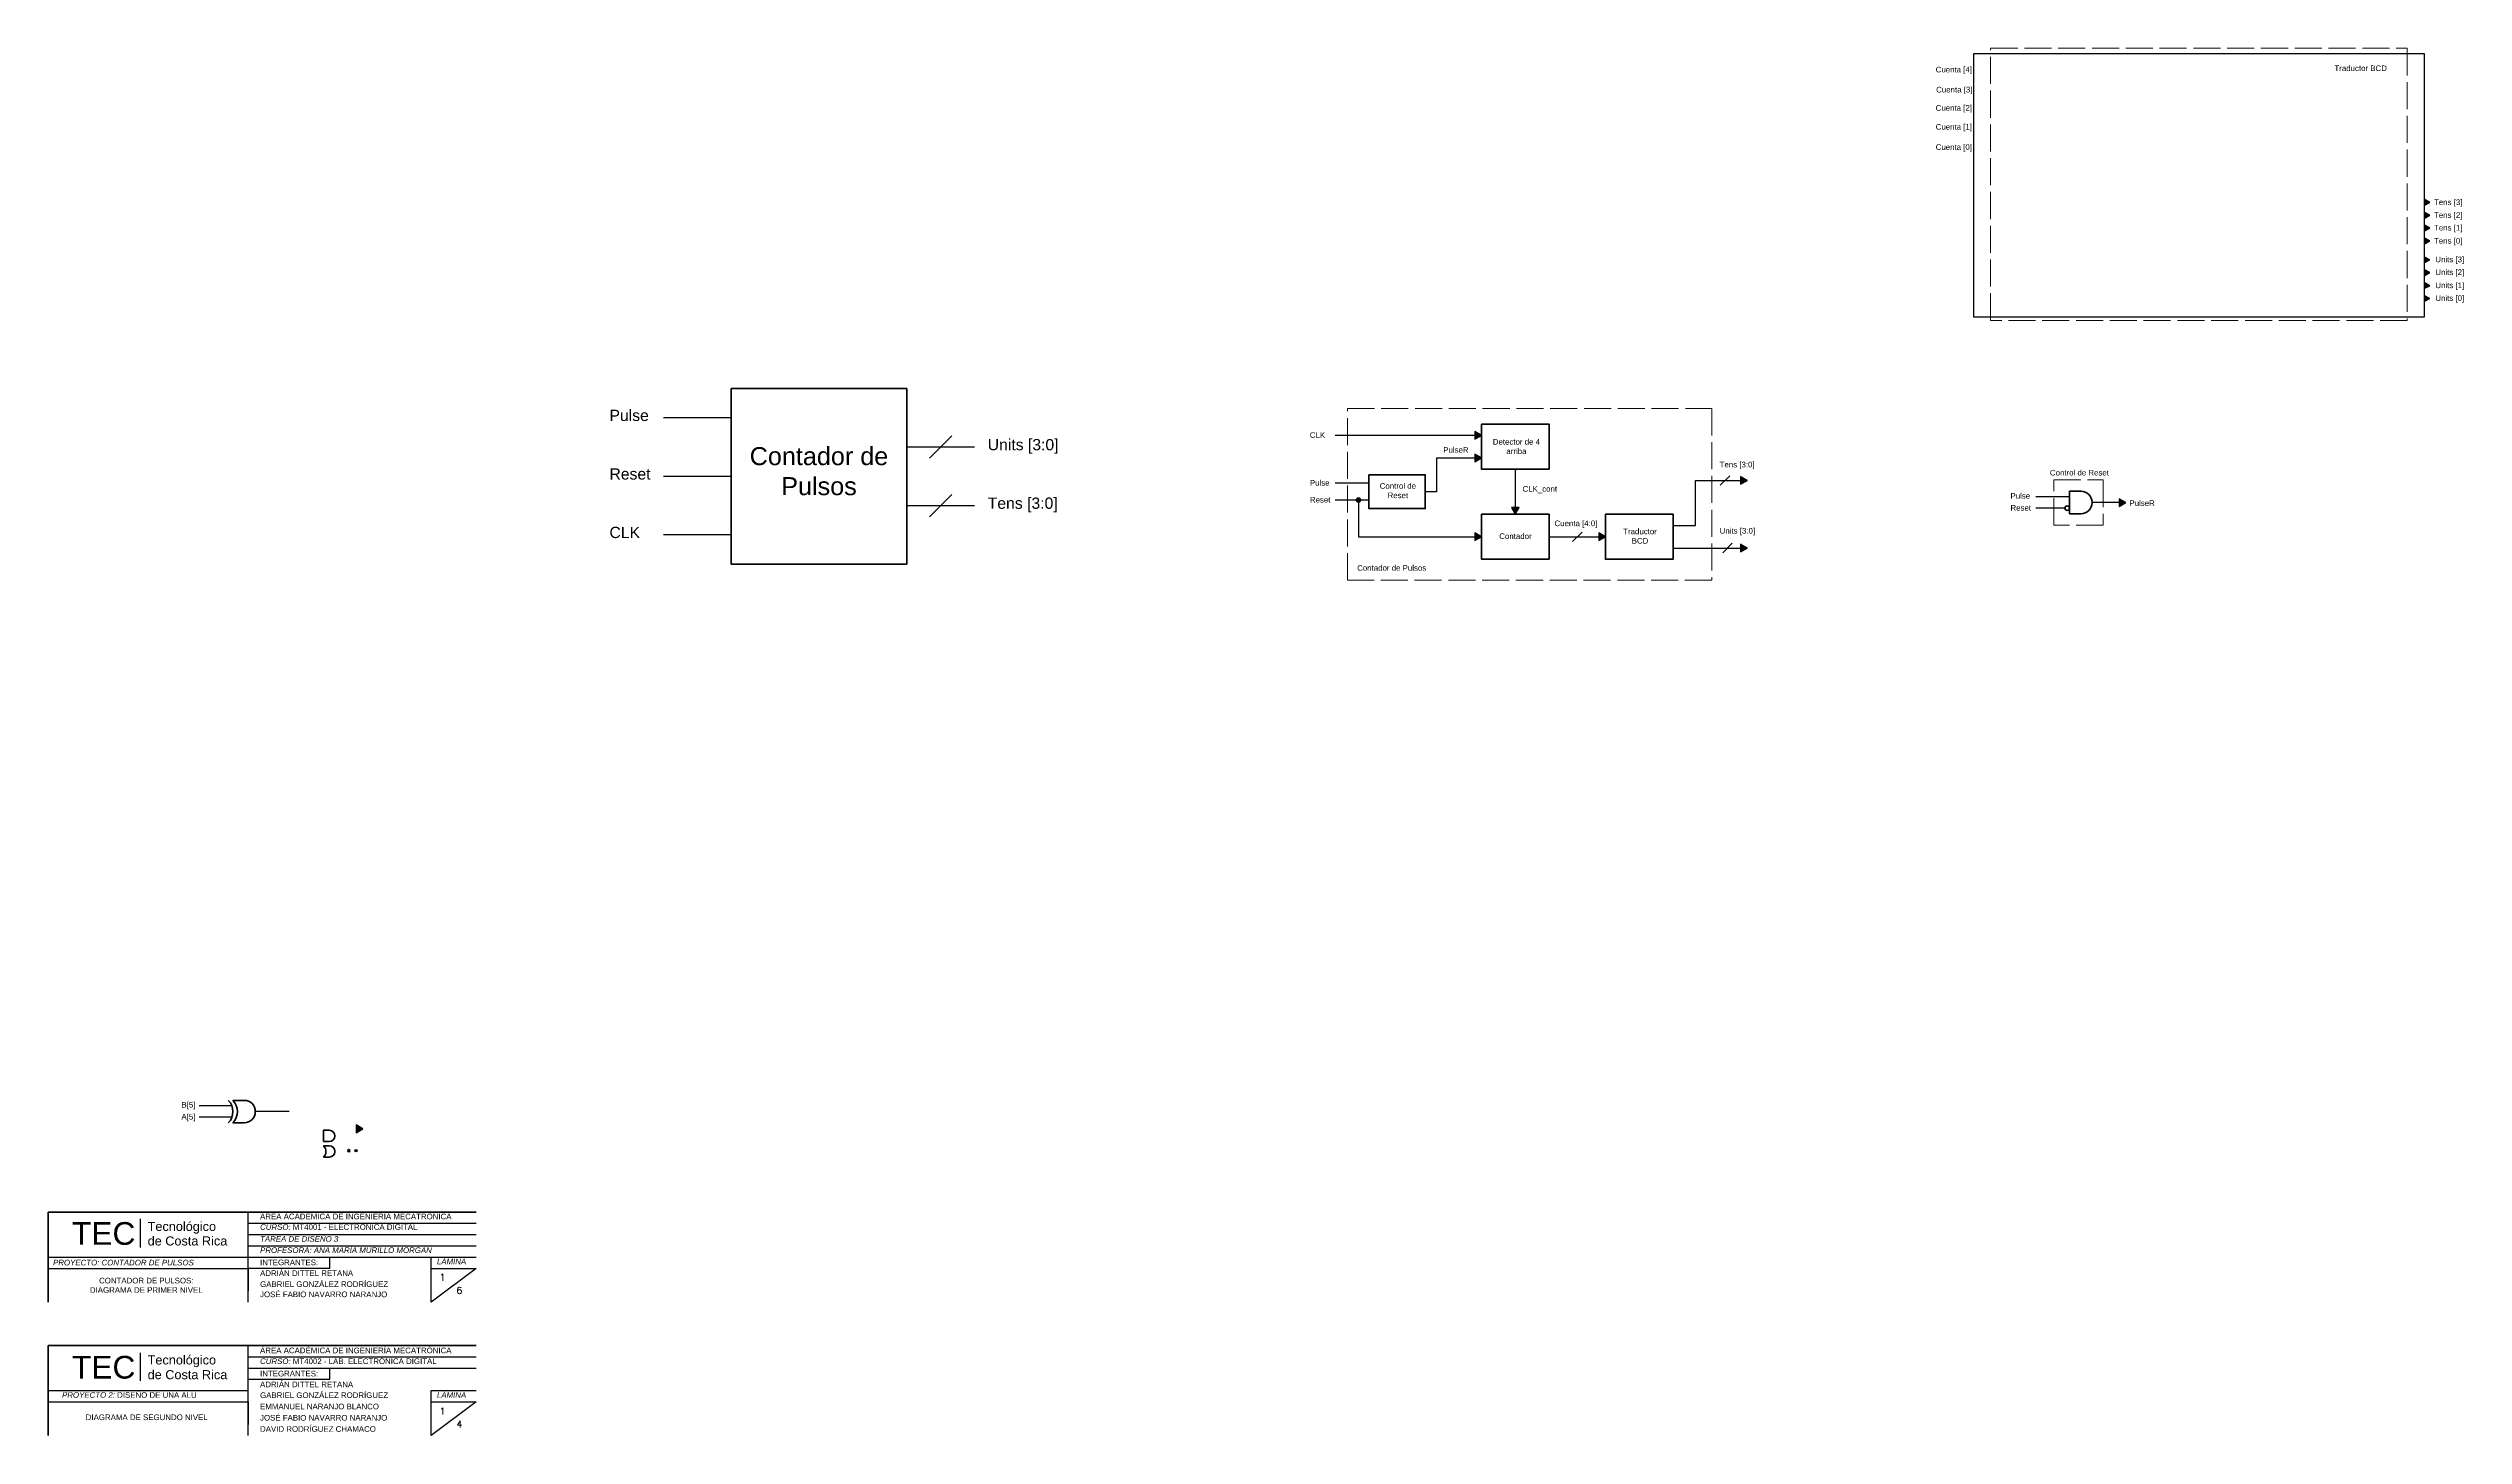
# Model space of a CAD drawing. Header units: millimetres. Extents: x -214 to 858, y 4 to 621.
import ezdxf

# ---------------------------------------------------------------- set-up
doc = ezdxf.new("R2010")
doc.units = ezdxf.units.MM
doc.linetypes.add('ACAD_ISO02W100', pattern=[15, 12, -3])
for name, color, linetype, lineweight in [('Cables', 7, 'Continuous', 30), ('Componentes', 7, 'Continuous', 40), ('Contorno', 7, 'Continuous', 40), ('Cuadro_dashed', 7, 'ACAD_ISO02W100', 20), ('Modulos', 7, 'Continuous', 40)]:
    doc.layers.add(name, color=color, linetype=linetype, lineweight=lineweight)
doc.layers.add('Texto', color=7, linetype='Continuous')
doc.styles.add('PDF Arial', font='arial.ttf')
doc.styles.add('Rotulado', font='arial.ttf', dxfattribs={"height": 10})
doc.styles.add('s1', font='romans.shx')
picture_1 = doc.add_image_def('image1.png', size_in_pixel=(944, 553))

msp = doc.modelspace()

# ---------------------------------------------------------------- hatches: boundary and pattern name
at = {"layer": 'Cables'}
h = msp.add_hatch(color=256, dxfattribs=at)
h.dxf.hatch_style = 1
h.paths.add_polyline_path([(842.9, 552.1), (840.5, 553.5), (840.5, 550.7)])
h = msp.add_hatch(color=256, dxfattribs=at)
h.dxf.hatch_style = 1
h.paths.add_polyline_path([(842.9, 546.4), (840.5, 547.8), (840.5, 545)])
h = msp.add_hatch(color=256, dxfattribs=at)
h.dxf.hatch_style = 1
h.paths.add_polyline_path([(842.9, 540.7), (840.5, 542.1), (840.5, 539.3)])
h = msp.add_hatch(color=256, dxfattribs=at)
h.dxf.hatch_style = 1
h.paths.add_polyline_path([(842.9, 535), (840.5, 536.4), (840.5, 533.6)])
h = msp.add_hatch(color=256, dxfattribs=at)
h.dxf.hatch_style = 1
h.paths.add_polyline_path([(842.9, 526.6), (840.5, 527.9), (840.5, 525.2)])
h = msp.add_hatch(color=256, dxfattribs=at)
h.dxf.hatch_style = 1
h.paths.add_polyline_path([(842.9, 520.9), (840.5, 522.3), (840.5, 519.5)])
h = msp.add_hatch(color=256, dxfattribs=at)
h.dxf.hatch_style = 1
h.paths.add_polyline_path([(842.9, 515.1), (840.5, 516.5), (840.5, 513.8)])
h = msp.add_hatch(color=256, dxfattribs=at)
h.dxf.hatch_style = 1
h.paths.add_polyline_path([(842.9, 509.4), (840.5, 510.8), (840.5, 508)])
h = msp.add_hatch(color=256, dxfattribs=at)
h.dxf.hatch_style = 1
h.paths.add_polyline_path([(422, 448.6), (419, 450.3), (419, 446.9)])
h = msp.add_hatch(color=256, dxfattribs=at)
h.dxf.hatch_style = 1
h.paths.add_polyline_path([(422, 438.6), (419, 440.3), (419, 436.9)])
h = msp.add_hatch(color=256, dxfattribs=at)
h.dxf.hatch_style = 1
h.paths.add_polyline_path([(540, 428.6), (537, 430.3), (537, 426.9)])
h = msp.add_hatch(color=256, dxfattribs=at)
h.dxf.hatch_style = 1
edge = h.paths.add_edge_path()
edge.add_arc((367.4, 419.9), 1, 0, 360)
h = msp.add_hatch(color=256, dxfattribs=at)
h.dxf.hatch_style = 1
h.paths.add_polyline_path([(708, 418.8), (705, 420.5), (705, 417)])
h = msp.add_hatch(color=256, dxfattribs=at)
h.dxf.hatch_style = 1
h.paths.add_polyline_path([(437, 413.6), (438.7, 416.6), (435.3, 416.6)])
h = msp.add_hatch(color=256, dxfattribs=at)
h.dxf.hatch_style = 1
h.paths.add_polyline_path([(422, 403.6), (419, 405.3), (419, 401.9)])
h = msp.add_hatch(color=256, dxfattribs=at)
h.dxf.hatch_style = 1
h.paths.add_polyline_path([(477, 403.6), (474, 405.3), (474, 401.9)])
h = msp.add_hatch(color=256, dxfattribs=at)
h.dxf.hatch_style = 1
h.paths.add_polyline_path([(540, 398.6), (537, 400.3), (537, 396.9)])
h = msp.add_hatch(color=256, dxfattribs=at)
h.dxf.hatch_style = 1
h.paths.add_polyline_path([(-74.6, 140.7), (-77.6, 142.4), (-77.6, 138.9)])
h = msp.add_hatch(color=256, dxfattribs=at)
h.dxf.hatch_style = 1
h.paths.add_polyline_path([(-77.1, 131, 1), (-78.1, 131, 1)])

# ---------------------------------------------------------------- linework, layer by layer
for p, q in [((-125.5, 63.7), (-125.5, 103.7)), ((-125.5, 98.7), (-24.2, 98.7)), ((-125.5, 93.7), (-24.2, 93.7)), ((-125.5, 88.7), (-24.2, 88.7)), ((-214.2, 83.7), (-125.5, 83.7)), ((-214.2, 78.7), (-125.5, 78.7)), ((-125.5, 83.7), (-24.2, 83.7)), ((-125.5, 78.7), (-125.5, 73.7)), ((-89.3, 78.7), (-125.5, 78.7)), ((-44.2, 83.7), (-24.2, 83.7)), ((-44.2, 63.7), (-44.2, 83.7)), ((-44.2, 78.7), (-24.2, 78.7)), ((-24.2, 78.7), (-44.2, 63.7)), ((-125.5, 73.7), (-125.5, 68.7)), ((-125.5, 4.4), (-125.5, 44.4)), ((-125.5, 39.4), (-24.2, 39.4)), ((-125.5, 34.4), (-24.2, 34.4)), ((-214.2, 24.4), (-125.5, 24.4)), ((-89.3, 29.4), (-125.5, 29.4)), ((-44.2, 24.4), (-24.2, 24.4)), ((-44.2, 4.4), (-44.2, 24.4)), ((-214.2, 19.4), (-125.5, 19.4)), ((-125.5, 19.4), (-125.5, 14.4)), ((-125.5, 14.4), (-125.5, 9.4)), ((-44.2, 19.4), (-24.2, 19.4)), ((-24.2, 19.4), (-44.2, 4.4))]:
    msp.add_line(p, q)
at = {"color": 7}
for p, q in [((-89.3, 78.7), (-89.3, 83.7)), ((-89.3, 29.4), (-89.3, 34.4))]:
    msp.add_line(p, q, dxfattribs=at)
at = {"color": 251, "true_color": 0x4b4b4b, "transparency": 33554559}
for points in [[(-173, 100.7), (-173.7, 100.7), (-173, 87.9)], [(-173.7, 100.7), (-173, 87.9), (-173.7, 87.9)], [(-173, 41.3), (-173.7, 41.3), (-173, 28.6)], [(-173.7, 41.3), (-173, 28.6), (-173.7, 28.6)]]:
    msp.add_solid(points, dxfattribs=at)
at = {"layer": 'Cables', "color": 7}
for p, q in [((88.9, 469.4), (88.9, 443.4)), ((166.9, 469.4), (166.9, 449.9)), ((88.9, 456.4), (58.9, 456.4)), ((88.9, 443.4), (88.9, 417.4)), ((166.9, 449.9), (166.9, 430.4)), ((196.9, 443.4), (166.9, 443.4)), ((177, 438.5), (186.9, 448.4)), ((88.9, 430.4), (58.9, 430.4)), ((166.9, 430.4), (166.9, 410.9)), ((177, 412.5), (186.9, 422.4)), ((88.9, 417.4), (88.9, 391.4)), ((196.9, 417.4), (166.9, 417.4)), ((166.9, 410.9), (166.9, 391.4)), ((88.9, 404.4), (58.9, 404.4)), ((-132.7, 150.8), (-147.3, 150.8)), ((-132.7, 145.8), (-147.3, 145.8))]:
    msp.add_line(p, q, dxfattribs=at)
at = {"layer": 'Cables'}
for p, q in [((422, 448.6), (357, 448.6)), ((372, 431.1), (372, 423.6)), ((402, 438.6), (422, 438.6)), ((402, 438.6), (402, 423.6)), ((437, 433.6), (437, 413.6)), ((528, 426.5), (532.2, 430.7)), ((372, 427.4), (357, 427.4)), ((372, 419.9), (357, 419.9)), ((367.4, 419.9), (367.4, 403.6)), ((372, 423.6), (372, 416.1)), ((402, 423.6), (397, 423.6)), ((517, 408.6), (517, 428.6)), ((517, 428.6), (537, 428.6)), ((683, 421.3), (668, 421.3)), ((708, 418.8), (693, 418.8)), ((507, 413.6), (507, 403.6)), ((507, 408.6), (517, 408.6)), ((681, 416.3), (668, 416.3)), ((367.4, 403.6), (422, 403.6)), ((452, 403.6), (477, 403.6)), ((462.4, 401.5), (466.6, 405.7)), ((507, 403.6), (507, 393.6)), ((507, 398.6), (537, 398.6)), ((529.1, 396.5), (533.3, 400.7)), ((-107.3, 148.3), (-122.3, 148.3))]:
    msp.add_line(p, q, dxfattribs=at)
at = {"layer": 'Cables', "color": 7}
for points in [[(842.9, 552.1), (840.5, 553.5), (840.5, 550.7)], [(842.9, 546.4), (840.5, 547.8), (840.5, 545)], [(842.9, 540.7), (840.5, 542.1), (840.5, 539.3)], [(842.9, 535), (840.5, 536.4), (840.5, 533.6)], [(842.9, 526.6), (840.5, 527.9), (840.5, 525.2)], [(842.9, 520.9), (840.5, 522.3), (840.5, 519.5)], [(842.9, 515.1), (840.5, 516.5), (840.5, 513.8)], [(842.9, 509.4), (840.5, 510.8), (840.5, 508)], [(422, 448.6), (419, 450.3), (419, 446.9)], [(422, 438.6), (419, 440.3), (419, 436.9)], [(540, 428.6), (537, 430.3), (537, 426.9)], [(708, 418.8), (705, 420.5), (705, 417)], [(437, 413.6), (438.7, 416.6), (435.3, 416.6)], [(422, 403.6), (419, 405.3), (419, 401.9)], [(477, 403.6), (474, 405.3), (474, 401.9)], [(540, 398.6), (537, 400.3), (537, 396.9)], [(-74.6, 140.7), (-77.6, 142.4), (-77.6, 138.9)]]:
    msp.add_lwpolyline(points, close=True, dxfattribs=at)
at = {"layer": 'Cables'}
for centre, radius in [((367.4, 419.9), 1), ((-77.6, 131), 0.5)]:
    msp.add_circle(centre, radius, dxfattribs=at)
at = {"layer": 'Componentes'}
for p, q in [((683, 423.8), (683, 413.8)), ((683, 423.8), (688, 423.8)), ((683, 423.8), (683, 418.8)), ((683, 418.8), (683, 413.8)), ((683, 413.8), (688, 413.8))]:
    msp.add_line(p, q, dxfattribs=at)
at = {"layer": 'Componentes', "color": 7}
for p, q in [((683, 418.8), (683, 423.8)), ((683, 413.8), (683, 418.8))]:
    msp.add_line(p, q, dxfattribs=at)
at = {"layer": 'Componentes'}
msp.add_circle((682, 416.3), 1, dxfattribs=at)
msp.add_arc((688, 418.8), 5, 270, 90, dxfattribs=at)
at = {"layer": 'Contorno'}
for p, q in [((-132.3, 153.3), (-127.3, 153.3)), ((-132.3, 143.3), (-127.3, 143.3)), ((-92, 140), (-92, 135)), ((-92, 140), (-89.5, 140)), ((-92, 135), (-89.5, 135)), ((-92, 133.1), (-89.5, 133.1)), ((-92, 128.1), (-89.5, 128.1)), ((-214.2, 103.7), (-214.2, 63.7)), ((-214.2, 103.7), (-24.2, 103.7)), ((-214.2, 44.4), (-214.2, 4.4)), ((-214.2, 44.4), (-24.2, 44.4))]:
    msp.add_line(p, q, dxfattribs=at)
msp.add_circle((-80.8, 131), 0.5, dxfattribs=at)
for centre, radius, start, end in [((-139.3, 148.3), 7.07, 315, 45), ((-137.3, 148.3), 7.07, 315, 45), ((-127.3, 148.3), 5, 270, 90), ((-89.5, 137.5), 2.5, 270, 90), ((-94.5, 130.6), 3.54, 315, 45), ((-89.5, 130.6), 2.5, 270, 90)]:
    msp.add_arc(centre, radius, start, end, dxfattribs=at)
at = {"layer": 'Cuadro_dashed'}
for points in [[(648, 620.5), (832.9, 620.5), (832.9, 499.7), (648, 499.7)], [(362.5, 460.6), (524.3, 460.6), (524.3, 384.3), (362.5, 384.3)], [(676, 428.8), (698, 428.8), (698, 408.8), (676, 408.8)]]:
    msp.add_lwpolyline(points, close=True, dxfattribs=at)
at = {"layer": 'Modulos', "color": 7}
for p, q in [((88.9, 469.4), (88.9, 391.4)), ((88.9, 469.4), (166.9, 469.4)), ((166.9, 391.4), (166.9, 469.4)), ((88.9, 391.4), (166.9, 391.4))]:
    msp.add_line(p, q, dxfattribs=at)
at = {"layer": 'Modulos'}
for p, q in [((422, 453.6), (422, 443.6)), ((422, 443.6), (422, 433.6))]:
    msp.add_line(p, q, dxfattribs=at)
for points in [[(422, 453.6), (452, 453.6), (452, 433.6), (422, 433.6)], [(372, 431.1), (397, 431.1), (397, 416.1), (372, 416.1)], [(422, 413.6), (452, 413.6), (452, 393.6), (422, 393.6)], [(477, 413.6), (507, 413.6), (507, 393.6), (477, 393.6)]]:
    msp.add_lwpolyline(points, close=True, dxfattribs=at)

# ---------------------------------------------------------------- texts
at = {"color": 250, "true_color": 0x1c1c1c, "attachment_point": 7, "style": 'PDF Arial'}
for s, insert, char_height in [('TEC', (-203.7, 89), 10.08), ('Tecnológico', (-170.1, 94.1), 4.031), ('de Costa Rica', (-170.1, 88.8), 4.031), ('TEC', (-203.7, 29.6), 10.08), ('Tecnológico', (-170.1, 34.8), 4.031), ('de Costa Rica', (-170.1, 29.4), 4.031)]:
    msp.add_mtext(s, dxfattribs=dict(at, insert=insert, char_height=char_height))
at = {"layer": 'Texto', "color": 7, "attachment_point": 1, "style": 'Rotulado'}
for s, width, heights, insert, char_height in [('Cuenta [4]', 16.49, [3.96], (623.6, 612.3), 2.5), ('Traductor BCD', 24.997, [4.02], (800.6, 612.9), 2.5), ('Cuenta [3]', 16.49, [3.96], (623.8, 603.4), 2.5), ('Cuenta [2]', 16.49, [3.96], (623.6, 595.3), 2.5), ('Cuenta [1]', 16.49, [3.96], (623.6, 586.9), 2.5), ('Cuenta [0]', 16.49, [3.96], (623.6, 577.9), 2.5), ('Tens [3]', 19.686, [4.02], (844.8, 553.4), 2.5), ('Tens [2]', 19.686, [4.02], (844.8, 547.7), 2.5), ('Tens [1]', 19.686, [4.02], (844.8, 542.1), 2.5), ('Tens [0]', 19.686, [4.02], (844.8, 536.3), 2.5), ('Units [3]', 19.686, [4.02], (845.4, 528), 2.5), ('Units [2]', 19.686, [4.02], (845.4, 522.3), 2.5), ('Units [1]', 19.686, [4.02], (845.4, 516.5), 2.5), ('Units [0]', 19.686, [4.02], (845.4, 510.8), 2.5), ('Pulse', 23.14, [9.56], (34.9, 460), 5), ('\\pxqc;Contador de Pulsos', 78, [53.2], (88.9, 443.4), 8), ('Units [3:0]', 33.577, [9.84], (202.8, 447), 5), ('CLK', 6.973, [3.13], (345.8, 450), 2.5), ('PulseR', 6.973, [3.13], (405, 443.4), 2.5), ('\\pxqc;Detector de 4 arriba', 20.986, [6.79], (427, 447), 2.5), ('Reset', 23.14, [9.56], (34.9, 434), 5), ('Pulse', 6.973, [3.13], (345.8, 428.8), 2.5), ('Tens [3:0]', 19.686, [4.02], (527.7, 436.9), 2.5), ('Control de Reset', 28.547, [2.48], (674.3, 433.3), 2.5), ('Tens [3:0]', 33.852, [10.4], (202.8, 421), 5), ('Reset', 6.973, [3.13], (345.8, 421.3), 2.5), ('\\pxqc;Control de Reset', 21.117, [9.3], (374.3, 427.4), 2.5), ('CLK_cont', 6.973, [3.13], (440.2, 426.1), 2.5), ('Pulse', 6.973, [3.13], (656.8, 423), 2.5), ('PulseR', 6.973, [3.13], (709.6, 419.8), 2.5), ('CLK', 20.958, [9.79], (34.9, 408), 5), ('Cuenta [4:0]', 19.686, [4.02], (454.4, 410.8), 2.5), ('Units [3:0]', 19.686, [4.02], (527.7, 407.5), 2.5), ('Reset', 6.973, [3.13], (656.8, 417.7), 2.5), ('\\pxqc;Contador', 21.117, [2.99], (426.5, 405.1), 2.5), ('\\pxqc;Traductor BCD', 21.117, [9.3], (481.8, 407.2), 2.5), ('Contador de Pulsos', 32.459, [3.49], (366.8, 391), 2.5), ('B[5]', 6.973, [3.13], (-155.1, 152.6), 2.5), ('A[5]', 6.973, [3.13], (-155.1, 147.3), 2.5)]:
    msp.add_mtext_dynamic_manual_height_columns(s, width=width, gutter_width=50, heights=heights, dxfattribs=dict(at, insert=insert, char_height=char_height))
at = {"layer": 'Texto', "attachment_point": 1, "style": 's1'}
for s, insert, char_height, width in [('{\\fArial|b0|i0|c0|p34;ÁREA ACADÉMICA DE INGENIERÍA MECATRÓNICA}', (-120.2, 103), 2.5, 84.821), ('{\\fArial|b0|i1|c0|p34;CURSO: \\fArial|b0|i0|c0|p34;MT4001 - ELECTRÓNICA DIGITAL}', (-120.2, 98.3), 2.5, 78.812), ('{\\fArial|b0|i1|c0|p34;PROFESORA: ANA MARÍA MURILLO MORGAN}', (-120.2, 88), 2.5, 78.812), ('{\\fArial|b0|i1|c0|p34;TAREA DE DISEÑO 3}', (-120.2, 93), 2.5, 78.812), ('{\\fArial|b0|i1|c0|p34;PROYECTO: CONTADOR DE PULSOS}', (-212.1, 82.5), 2.5, 91.306), ('{\\fArial|b0|i0|c0|p34;ADRIÁN DITTEL RETANA}', (-120.2, 77.8), 2.5, 59.894), ('{\\fArial|b0|i0|c0|p34;INTEGRANTES:}', (-120.2, 82.6), 2.5, 28.169), ('{\\fArial|b0|i1|c0|p34;LÁMINA}', (-41.7, 83), 2.5, 19.083), ('1', (-40.5, 76.2), 3, 7.437), ('\\pxqc;{\\fArial|b0|i0|c0|p34;CONTADOR DE PULSOS: \\PDIAGRAMA DE PRIMER NIVEL}', (-202.7, 74.5), 2.5, 63.992), ('{\\fArial|b0|i0|c0|p34;JOSÉ FABIO NAVARRO NARANJO}', (-120.2, 68.4), 2.5, 59.894), ('{\\fArial|b0|i0|c0|p34;GABRIEL GONZÁLEZ RODRÍGUEZ}', (-120.2, 72.9), 2.5, 59.894), ('6', (-33, 70.4), 3, 9.541), ('{\\fArial|b0|i0|c0|p34;ÁREA ACADÉMICA DE INGENIERÍA MECATRÓNICA}', (-120.2, 43.5), 2.5, 84.821), ('{\\fArial|b0|i1|c0|p34;CURSO: \\fArial|b0|i0|c0|p34;MT4002 - LAB. ELECTRÓNICA DIGITAL}', (-120.2, 38.7), 2.5, 78.812), ('{\\fArial|b0|i0|c0|p34;INTEGRANTES:}', (-120.2, 33.2), 2.5, 28.169), ('{\\fArial|b0|i1|c0|p34;PROYECTO 2: \\fArial|b0|i0|c0|p34;DISEÑO DE UNA ALU}', (-208.1, 23.7), 2.5, 79.434), ('{\\fArial|b0|i0|c0|p34;ADRIÁN DITTEL RETANA}', (-120.2, 28.4), 2.5, 59.894), ('{\\fArial|b0|i0|c0|p34;GABRIEL GONZÁLEZ RODRÍGUEZ}', (-120.2, 23.6), 2.5, 59.894), ('{\\fArial|b0|i1|c0|p34;LÁMINA}', (-41.7, 23.7), 2.5, 19.083), ('\\pxqc;{\\fArial|b0|i0|c0|p34;DIAGRAMA DE SEGUNDO NIVEL}', (-202.5, 13.8), 2.5, 63.992), ('{\\fArial|b0|i0|c0|p34;JOSÉ FABIO NAVARRO NARANJO}', (-120.2, 13.6), 2.5, 59.894), ('{\\fArial|b0|i0|c0|p34;EMMANUEL NARANJO BLANCO}', (-120.2, 18.6), 2.5, 59.894), ('1', (-40.5, 16.8), 3, 7.437), ('4', (-33, 11), 3, 9.541), ('{\\fArial|b0|i0|c0|p34;DAVID RODRÍGUEZ CHAMACO}', (-120.2, 8.6), 2.5, 59.894)]:
    msp.add_mtext(s, dxfattribs=dict(at, insert=insert, char_height=char_height, width=width))

# ---------------------------------------------------------------- pictures from other files: only their frames are drawn
at = {"layer": 'Cables', "color": 7, "true_color": 0xffffff}
image = msp.add_image(picture_1, insert=(640.6, 501.1), size_in_units=(199.8, 117.1), dxfattribs=at)
image.dxf.flags = 7

doc.saveas('drawing.dxf')
